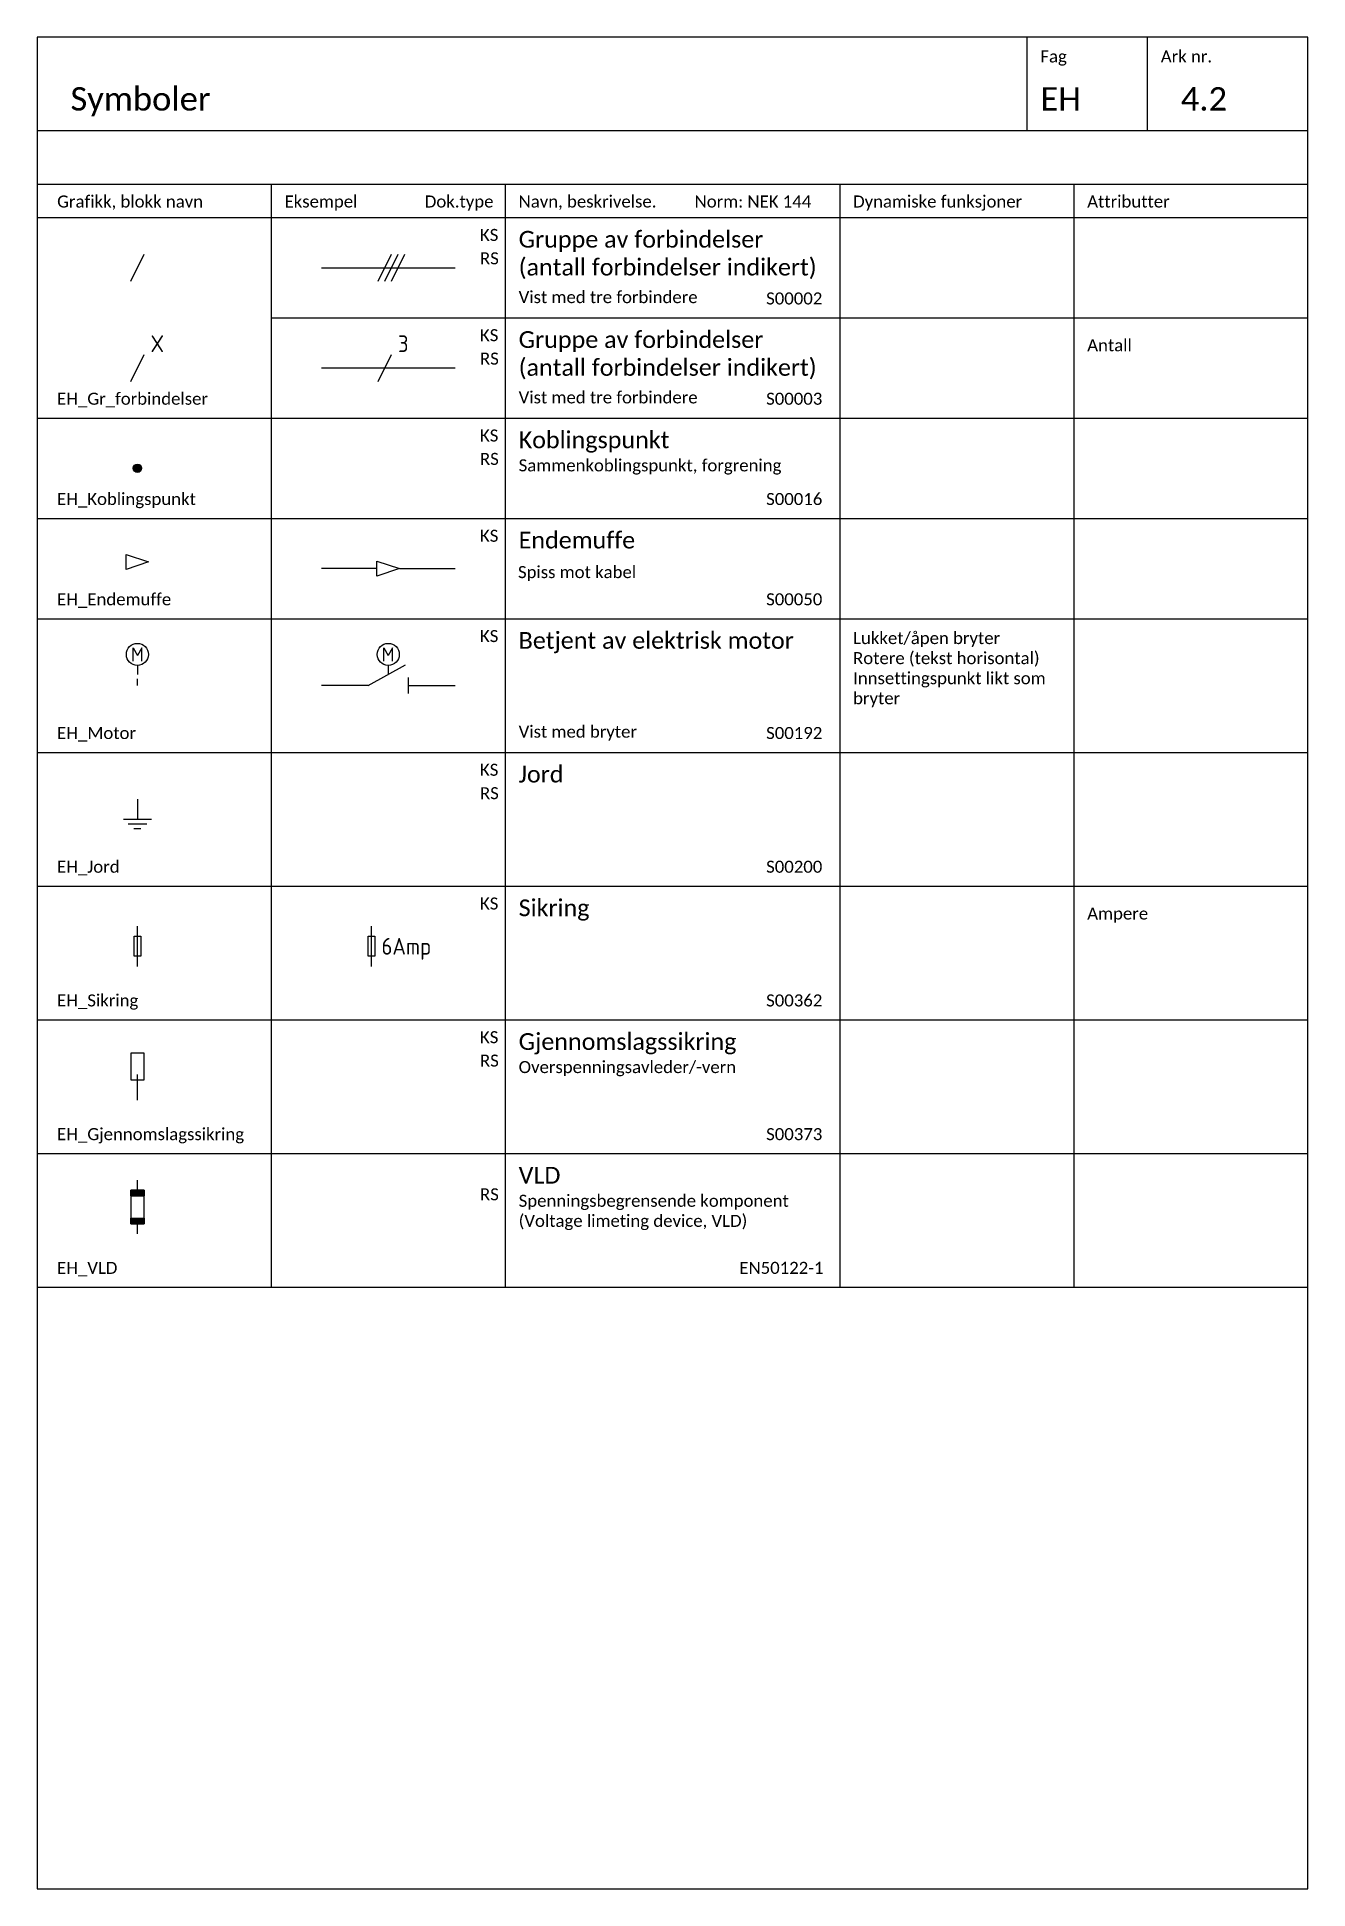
# Model space of a CAD drawing. Header units: millimetres. Extents: x -120 to 1240, y -2156 to 277.
# Drawn here: x 210 to 400, y -921 to -644 of the extents above; entities that cross this region are included whole.
import ezdxf

# ---------------------------------------------------------------- set-up
doc = ezdxf.new("R2010")
doc.units = ezdxf.units.MM
for name, color, linetype in [('JBTEH_ATT_Tekst', 2, 'Continuous'), ('JBTEH_Komponenter', 4, 'Continuous'), ('JBTEH_LED_Hoeyspenning_kabel', 4, 'KABEL2'), ('JBTEH_LED_Hoeyspenning_linje', 4, 'KABEL'), ('RAMME', 5, 'Continuous'), ('RAMME SYMBOLER', 4, 'Continuous'), ('RAMME TEKST', 7, 'Continuous')]:
    doc.layers.add(name, color=color, linetype=linetype)
doc.styles.add('Calibri', font='calibri.ttf')
doc.styles.add('ISO25', font='isocp.shx', dxfattribs={"width": 0.9, "height": 2.5})
doc.styles.get("Standard").update_dxf_attribs({"font": 'txt.shx'})
doc.linetypes.add('KABEL', pattern='A,0.3,-0.001,0.3,-0.001,0.3,-0.001,["x",Standard,S=0.25,R=0,X=0,Y=-0.08],-0.001', length=0.904)
doc.linetypes.add('KABEL2', pattern='A,0.3,-0.1,0.3,-0.1,0.3,-0.1,["x",Standard,S=0.25,R=0,X=0,Y=-0.08],-0.1', length=1.3)

msp = doc.modelspace()

# ---------------------------------------------------------------- texts
at = {"layer": 'RAMME TEKST', "linetype": 'ByBlock', "style": 'Calibri'}
for s, height, p in [('Fag', 1.8, (360, -647.8)), ('Ark nr.', 1.8, (378, -647.8)), ('Symboler', 3.5, (215, -655)), ('EH', 3.5, (360, -655)), ('4.2', 3.5, (381, -655)), ('Grafikk, blokk navn', 1.8, (213, -669.5)), ('Eksempel', 1.8, (247, -669.5)), ('Dok.type', 1.8, (267.97, -669.5)), ('Navn, beskrivelse.         Norm: NEK 144', 1.8, (282, -669.5)), ('Dynamiske funksjoner', 1.8, (332, -669.5)), ('Attributter', 1.8, (367, -669.5)), ('KS', 1.8, (276.22, -674.5)), ('RS', 1.8, (276.22, -678)), ('S00002 ', 1.8, (319, -684)), ('KS', 1.8, (276.22, -689.5)), ('RS', 1.8, (276.22, -693)), ('EH_Gr_forbindelser', 1.8, (213, -699)), ('S00003', 1.8, (319, -699)), ('KS', 1.8, (276.22, -704.5)), ('RS', 1.8, (276.22, -708)), ('EH_Koblingspunkt', 1.8, (213, -714)), ('S00016 ', 1.8, (319, -714)), ('KS', 1.8, (276.22, -719.5)), ('EH_Endemuffe', 1.8, (213, -729)), ('S00050', 1.8, (319, -729)), ('KS', 1.8, (276.22, -734.5)), ('EH_Motor', 1.8, (213, -749)), ('S00192 ', 1.8, (319, -749)), ('KS', 1.8, (276.22, -754.5)), ('RS', 1.8, (276.22, -758)), ('EH_Jord', 1.8, (213, -769)), ('S00200 ', 1.8, (319, -769)), ('KS', 1.8, (276.22, -774.5)), ('EH_Sikring', 1.8, (213, -789)), ('S00362 ', 1.8, (319, -789)), ('KS', 1.8, (276.22, -794.5)), ('RS', 1.8, (276.22, -798)), ('EH_Gjennomslagssikring', 1.8, (213, -809)), ('S00373 ', 1.8, (319, -809)), ('RS', 1.8, (276.22, -818)), ('EH_VLD', 1.8, (213, -829)), ('EN50122-1', 1.8, (315, -829))]:
    msp.add_text(s, height=height, dxfattribs=at).set_placement(p)
at = {"layer": 'RAMME TEKST', "style": 'Calibri'}
for s, p in [('Antall', (367, -691)), ('Spiss mot kabel', (281.9, -724.93)), ('Ampere', (367, -776))]:
    msp.add_text(s, height=1.8, dxfattribs=at).set_placement(p)
at = {"layer": 'RAMME TEKST', "linetype": 'ByBlock', "attachment_point": 1, "style": 'Calibri'}
for s, width, heights, insert, char_height in [('Gruppe av forbindelser \\P(antall forbindelser indikert)', 46.7868, [15.91], (282, -673), 2.5), ('Vist med tre forbindere', 30.7302, [0], (282, -682), 1.8), ('Gruppe av forbindelser \\P(antall forbindelser indikert)', 46.7868, [15.91], (282, -688), 2.5), ('Vist med tre forbindere', 30.7302, [0], (282, -697), 1.8), ('Koblingspunkt\\P{\\H0.72x;Sammenkoblingspunkt, forgrening}', 46, [0], (282, -703), 2.5), ('Endemuffe', 46, [0], (282, -718), 2.5), ('Betjent av elektrisk motor', 46, [0], (282, -733), 2.5), ('Vist med bryter', 30.7302, [0], (282, -747), 1.8), ('Jord', 46, [0], (282, -753), 2.5), ('Sikring', 46, [0], (282, -773), 2.5), ('Gjennomslagssikring\\P{\\H0.72x;Overspenningsavleder/-vern}', 46, [0], (282, -793), 2.5), ('VLD\\P{\\H0.72x;Spenningsbegrensende komponent (Voltage limeting device, VLD)}', 46, [0], (282, -813), 2.5)]:
    msp.add_mtext_dynamic_manual_height_columns(s, width=width, gutter_width=6.5, heights=heights, dxfattribs=dict(at, insert=insert, char_height=char_height))
at = {"layer": 'RAMME TEKST', "linetype": 'ByBlock', "insert": (332, -733), "char_height": 1.8, "width": 33, "attachment_point": 1, "style": 'Calibri'}
msp.add_mtext('Lukket/åpen bryter\\PRotere (tekst horisontal)\\PInnsettingspunkt likt som bryter', dxfattribs=at)

# ---------------------------------------------------------------- blocks, each defined once
blk = doc.blocks.new('EH_Gjennomslagssikring')
for p, q in [((-1, 7), (-1, 3)), ((1, 7), (-1, 7)), ((1, 3), (1, 7)), ((-1, 3), (1, 3)), ((0, 3), (0, 3.8)), ((0, 0), (0, 3))]:
    blk.add_line(p, q)
blk.add_solid([(0.8, 3.8), (-0.8, 3.8), (0, 5.4), (0.8, 3.8)])
blk = doc.blocks.new('EH_Jord')
for p, q in [((0, 0), (0, -3)), ((-2.1, -3), (2.1, -3)), ((-1.4, -3.7), (1.4, -3.7)), ((-0.525, -4.4), (0.525, -4.4))]:
    blk.add_line(p, q)
blk = doc.blocks.new('EH_Sikring')
blk.add_line((0, 0), (0, 6))
blk.add_lwpolyline([(-0.5, 1.5), (-0.5, 4.5), (0.5, 4.5), (0.5, 1.5)], close=True)
at = {"layer": 'JBTEH_ATT_Tekst', "style": 'ISO25'}
blk.add_attdef('AMP', (1.5, 1.75), '', height=2.5, dxfattribs=at)
blk = doc.blocks.new('EH_Koblingspunkt')
h = blk.add_hatch(color=256)
h.dxf.hatch_style = 1
edge = h.paths.add_edge_path()
edge.add_arc((0, 0), 0.625, 0, 360)
blk.add_circle((0, 0), 0.625)
blk = doc.blocks.new('EH_Endemuffe')
for p, q in [((0, 1.125), (3.375, 0)), ((0, -1.125), (0, 1.125)), ((3.375, 0), (0, -1.125))]:
    blk.add_line(p, q)
blk = doc.blocks.new('EH_Gr_forbindelser')
at = {"layer": 'JBTEH_Komponenter'}
blk.add_line((-1, -2), (1, 2), dxfattribs=at)
at = {"layer": 'JBTEH_ATT_Tekst', "style": 'ISO25'}
blk.add_attdef('ANTALL', (1.96, 2.38), '', height=2.5, dxfattribs=at)
blk = doc.blocks.new('*U88')
for p, q in [((2.36, 3.65), (2.36, 5.65)), ((2.36, 5.65), (3, 4.5)), ((3.64, 5.65), (3, 4.5)), ((3.64, 3.65), (3.64, 5.65)), ((3, 3), (3, 1.66))]:
    blk.add_line(p, q)
at = {"color": 0, "linetype": 'ByBlock'}
blk.add_line((3, 0), (3, 1), dxfattribs=at)
blk.add_circle((3, 4.65), 1.65, dxfattribs=at)
blk = doc.blocks.new('*U78')
for p, q in [((2.36, 3.65), (2.36, 5.65)), ((2.36, 5.65), (3, 4.5)), ((3.64, 5.65), (3, 4.5)), ((3.64, 3.65), (3.64, 5.65)), ((3, 3), (3, 1.66))]:
    blk.add_line(p, q)
at = {"color": 0, "linetype": 'ByBlock'}
blk.add_circle((3, 4.65), 1.65, dxfattribs=at)
blk = doc.blocks.new('EH_VLD')
h = blk.add_hatch(color=256)
h.dxf.hatch_style = 1
h.paths.add_polyline_path([(1, 5.65), (-1, 5.65), (-1, 6.5), (1, 6.5)])
h = blk.add_hatch(color=256)
h.dxf.hatch_style = 1
h.paths.add_polyline_path([(1, 1.5), (-1, 1.5), (-1, 2.35), (1, 2.35)])
for p, q in [((-1, 6.5), (-1, 1.5)), ((1, 6.5), (-1, 6.5)), ((-1, 5.65), (1, 5.65)), ((0, 6.5), (0, 8)), ((1, 1.5), (1, 6.5)), ((-1, 1.5), (1, 1.5)), ((0, 0), (0, 1.5))]:
    blk.add_line(p, q)
for points in [[(1, 5.65), (-1, 5.65), (-1, 6.5), (1, 6.5)], [(1, 1.5), (-1, 1.5), (-1, 2.35), (1, 2.35)]]:
    blk.add_lwpolyline(points, close=True)

# ---------------------------------------------------------------- linework, layer by layer
at = {"layer": 'JBTEH_Komponenter'}
for p, q in [((252.5, -678.5), (272.5, -678.5)), ((252.5, -693.5), (272.5, -693.5))]:
    msp.add_line(p, q, dxfattribs=at)
at = {"layer": 'JBTEH_LED_Hoeyspenning_kabel', "ltscale": 5}
msp.add_line((264.19, -723.5), (272.5, -723.5), dxfattribs=at)
at = {"layer": 'JBTEH_LED_Hoeyspenning_linje', "ltscale": 5}
msp.add_line((260.81, -723.5), (252.5, -723.5), dxfattribs=at)
at = {"layer": 'RAMME'}
msp.add_lwpolyline([(400, -644), (210, -644), (210, -921), (400, -921)], close=True, dxfattribs=at)
msp.add_lwpolyline([(210, -658), (400, -658)], dxfattribs=at)
at = {"layer": 'RAMME SYMBOLER'}
for p, q in [((358, -658), (358, -644)), ((376, -658), (376, -644)), ((210, -666), (400, -666)), ((245, -666), (245, -831)), ((280, -666), (280, -831)), ((330, -666), (330, -831)), ((365, -666), (365, -831)), ((210, -671), (400, -671)), ((245, -686), (400, -686)), ((210, -701), (400, -701)), ((210, -716), (400, -716)), ((210, -731), (400, -731)), ((259.5, -741), (265.1, -737.9)), ((259.5, -741), (252.5, -741)), ((265.5, -739.8), (265.5, -742.2)), ((265.5, -741), (272.5, -741)), ((210, -751), (400, -751)), ((210, -771), (400, -771)), ((210, -791), (400, -791)), ((210, -811), (400, -811)), ((210, -831), (400, -831))]:
    msp.add_line(p, q, dxfattribs=at)

# ---------------------------------------------------------------- block references
at = {"layer": 'JBTEH_Komponenter'}
for name, p in [('EH_Gr_forbindelser', (225, -678.5)), ('EH_Gr_forbindelser', (262, -678.5)), ('EH_Gr_forbindelser', (263, -678.5)), ('EH_Gr_forbindelser', (264, -678.5)), ('EH_Koblingspunkt', (225, -708.5)), ('EH_Endemuffe', (223.31, -722.5)), ('EH_Endemuffe', (260.81, -723.5)), ('*U88', (222, -741)), ('*U78', (259.5, -741)), ('EH_Jord', (225, -758)), ('EH_Sikring', (225, -783)), ('EH_Gjennomslagssikring', (225, -803)), ('EH_VLD', (225, -823))]:
    msp.add_blockref(name, p, dxfattribs=at)
for name, p, values in [('EH_Gr_forbindelser', (225, -693.5), {'ANTALL': 'X'}), ('EH_Sikring', (260, -783), {'AMP': '6Amp'})]:
    msp.add_blockref(name, p, dxfattribs=at).add_auto_attribs(values)
at = {"layer": 'RAMME SYMBOLER'}
msp.add_blockref('EH_Gr_forbindelser', (262, -693.5), dxfattribs=at).add_auto_attribs({'ANTALL': '3'})

msp.set_redraw_order([(e.dxf.handle, doc.entitydb.next_handle()) for e in msp.query("TEXT MTEXT ATTDEF DIMENSION ARC_DIMENSION")])  # texts and dimensions are drawn at this point

doc.saveas('drawing.dxf')
